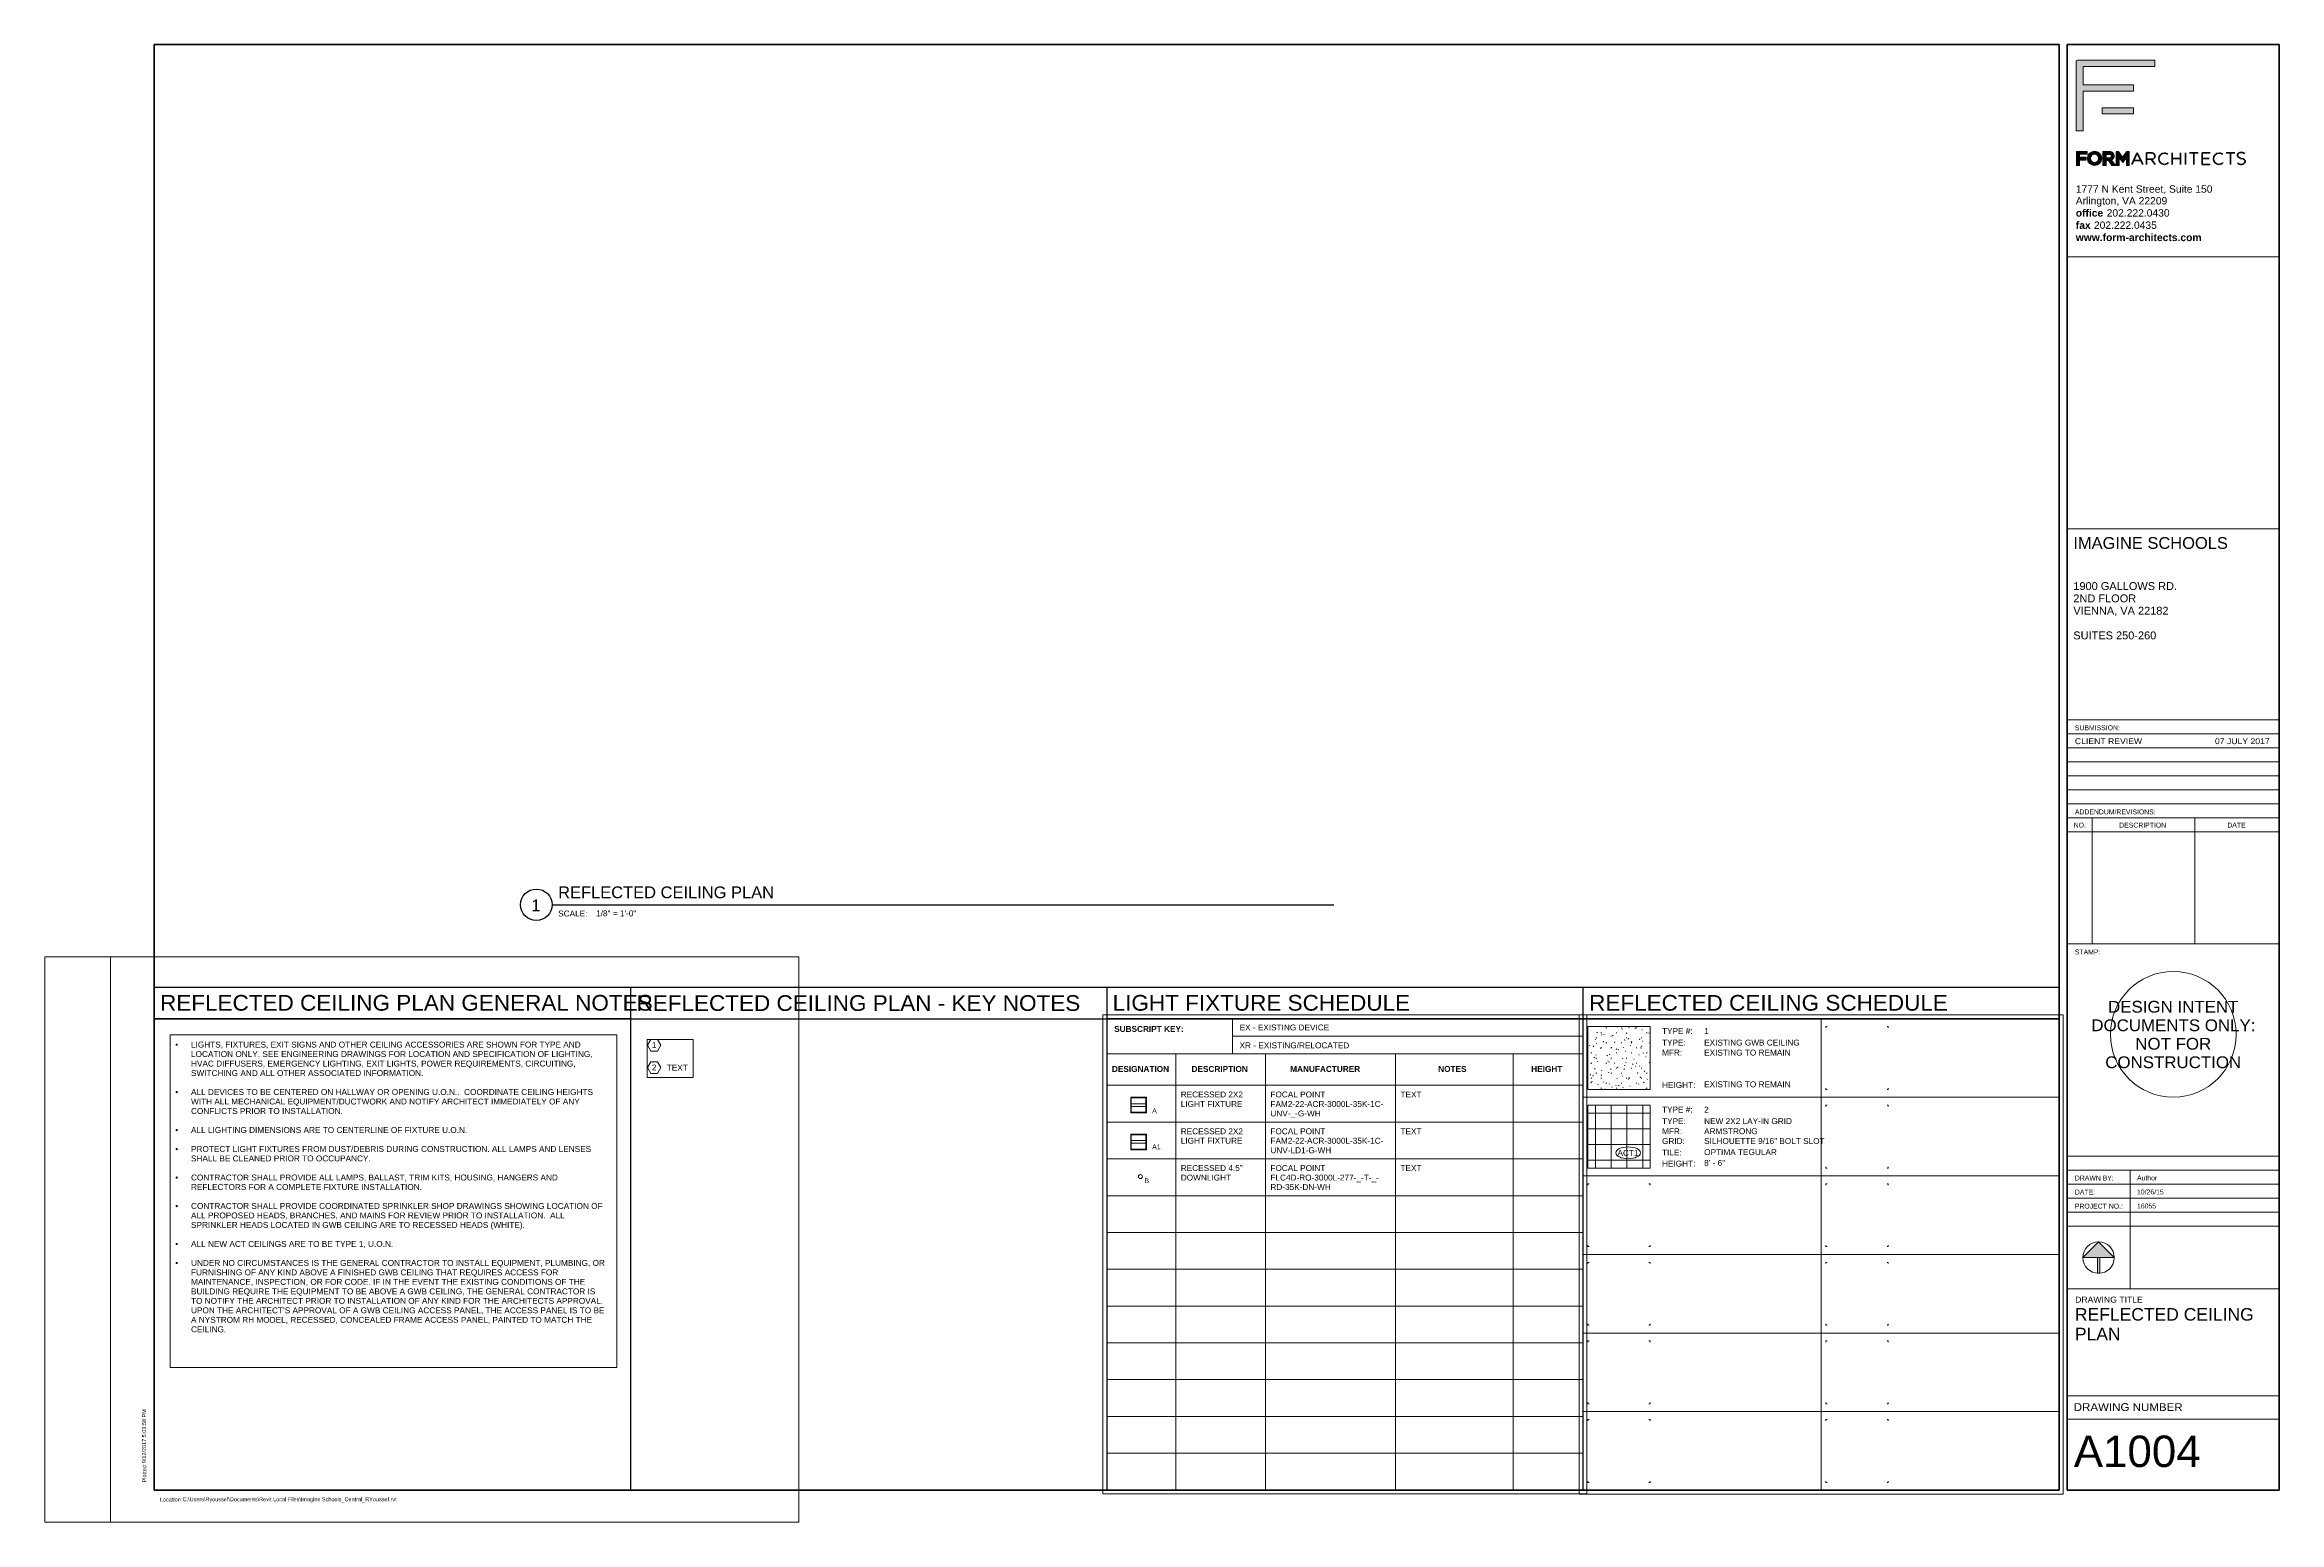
# Paper-space layout 'Layout1' of a CAD drawing. Header units: inches. Extents: x 0 to 35.6, y 0 to 23.5.
# The model-space entities are those that its viewports show. They can reach past a viewport. Long polylines and large blocks are cut down to what shows.
import ezdxf

# ---------------------------------------------------------------- set-up
doc = ezdxf.new("R2010")
doc.units = ezdxf.units.IN
doc.header["$MEASUREMENT"] = 0
for name, color, linetype, lineweight in [('A-ANNO-NOTE', 131, 'Continuous', 20), ('A-CLNG-PATT', 13, 'Continuous', 13), ('A-DETL-GENF', 92, 'Continuous', 9), ('A-DETL-MEDM', 33, 'Continuous', 20), ('A-DETL-THIN', 151, 'Continuous', 9), ('E-LITE-EQPM', 33, 'Continuous', 9), ('G-ANNO-TEXT', 231, 'Continuous', 9), ('G-ANNO-TTLB', 6, 'Continuous', 9), ('G-ANNO-TTLB-MEDM', 33, 'Continuous', 20), ('G-ANNO-TTLB-THIN', 151, 'Continuous', 9), ('G-ANNO-TTLB-WIDE', 214, 'Continuous', 50)]:
    doc.layers.add(name, color=color, linetype=linetype, lineweight=lineweight)
doc.layers.add('G-ANNO-NPLT', color=191, linetype='Continuous', plot=False)
doc.styles.add('Arial', font='arial.ttf', dxfattribs={"height": 7.5})
doc.styles.add('Arial_1', font='arial.ttf', dxfattribs={"height": 0.09375})
doc.styles.add('Arial_10', font='arial.ttf', dxfattribs={"height": 0.199219})
doc.styles.add('Arial_11', font='arial.ttf', dxfattribs={"height": 0.1875})
doc.styles.add('Arial_12', font='arial.ttf', dxfattribs={"height": 0.125})
doc.styles.add('Arial_13', font='arial.ttf', dxfattribs={"width": 1.025, "height": 0.25})
doc.styles.add('Arial_2', font='arial.ttf', dxfattribs={"height": 9})
doc.styles.add('Arial_3', font='arial.ttf', dxfattribs={"height": 0.078125})
doc.styles.add('Arial_4', font='arial.ttf', dxfattribs={"width": 1.05, "height": 0.09375})
doc.styles.add('Arial_5', font='arial.ttf', dxfattribs={"width": 1.025, "height": 0.1875})
doc.styles.add('Arial_6', font='arial.ttf', dxfattribs={"width": 1.05, "height": 0.125})
doc.styles.add('Arial_7', font='arial.ttf', dxfattribs={"height": 0.0625})
doc.styles.add('Arial_8', font='arial.ttf', dxfattribs={"height": 0.117188})
doc.styles.add('Arial_9', font='arial.ttf', dxfattribs={"height": 0.5})
doc.styles.add('Arial_B_1', font='arialbd.ttf', dxfattribs={"height": 9})
doc.styles.add('Arial_B_2', font='arialbd.ttf', dxfattribs={"height": 0.117188})

# ---------------------------------------------------------------- blocks, each defined once
blk = doc.blocks.new('FORM D 24 x 36 - Typical Sheet-1508529-REFLECTED CEILING PLAN')
at = {"layer": 'A-ANNO-NOTE', "lineweight": 9}
h = blk.add_hatch(color=256, dxfattribs=at)
h.paths.add_polyline_path([(33.235, 22.412), (32.735, 22.412), (32.735, 22.511), (33.235, 22.511)], flags=0)
edge = h.paths.add_edge_path(flags=0)
edge.add_line((33.57, 23.268), (33.57, 23.167))
edge.add_line((33.57, 23.167), (32.43, 23.167))
edge.add_line((32.43, 23.167), (32.43, 22.874))
edge.add_line((32.43, 22.874), (33.235, 22.874))
edge.add_line((33.235, 22.874), (33.235, 22.775))
edge.add_line((33.235, 22.775), (32.43, 22.775))
edge.add_line((32.43, 22.775), (32.43, 22.14))
edge.add_line((32.43, 22.14), (32.32, 22.14))
edge.add_line((32.32, 22.14), (32.32, 23.244))
edge.add_arc((32.344, 23.244), 0.0239, 90, 180, ccw=False)
edge.add_line((32.344, 23.268), (33.57, 23.268))
for points in [[(32.375, 21.678), (32.375, 21.592), (32.327, 21.592), (32.327, 21.814), (32.494, 21.814), (32.494, 21.771), (32.375, 21.771), (32.375, 21.721), (32.481, 21.721), (32.481, 21.678)], [(33.06, 21.721), (33.127, 21.813), (33.166, 21.813), (33.166, 21.592), (33.121, 21.592), (33.121, 21.714), (33.061, 21.641), (33.002, 21.714), (33.002, 21.592), (32.957, 21.592), (32.957, 21.813), (32.995, 21.813)]]:
    blk.add_hatch(color=256, dxfattribs=at).paths.add_polyline_path(points, flags=0)
h = blk.add_hatch(color=256, dxfattribs=at)
edge = h.paths.add_edge_path(flags=0)
edge.add_arc((32.613, 21.704), 0.0705, 180, 360)
edge.add_arc((32.613, 21.704), 0.0705, 0, 180)
edge = h.paths.add_edge_path(flags=0)
edge.add_arc((32.613, 21.704), 0.114, 0, 180)
edge.add_arc((32.613, 21.704), 0.114, 180, 360)
h = blk.add_hatch(color=256, dxfattribs=at)
edge = h.paths.add_edge_path(flags=0)
edge.add_arc((32.854, 21.74), 0.0259, 270, 450)
edge.add_line((32.854, 21.766), (32.795, 21.766))
edge.add_line((32.795, 21.766), (32.795, 21.714))
edge.add_line((32.795, 21.714), (32.854, 21.714))
edge = h.paths.add_edge_path(flags=0)
edge.add_arc((32.852, 21.742), 0.0742, -63.8252, 74.0243, ccw=False)
edge.add_line((32.884, 21.675), (32.951, 21.592))
edge.add_line((32.951, 21.592), (32.889, 21.592))
edge.add_line((32.889, 21.592), (32.835, 21.67))
edge.add_line((32.835, 21.67), (32.795, 21.67))
edge.add_line((32.795, 21.67), (32.795, 21.592))
edge.add_line((32.795, 21.592), (32.746, 21.592))
edge.add_line((32.746, 21.592), (32.746, 21.813))
edge.add_line((32.746, 21.813), (32.872, 21.813))
at = {"layer": 'G-ANNO-TTLB'}
h = blk.add_hatch(color=256, dxfattribs=at)
edge = h.paths.add_edge_path(flags=0)
edge.add_line((32.677, 4.463), (32.927, 4.213))
edge.add_line((32.927, 4.213), (32.697, 4.213))
edge.add_line((32.697, 4.213), (32.697, 3.964))
edge.add_arc((32.677, 4.213), 0.25, 265.5358, 274.4642, ccw=False)
edge.add_line((32.658, 3.964), (32.658, 4.213))
edge.add_line((32.658, 4.213), (32.427, 4.213))
edge.add_line((32.427, 4.213), (32.677, 4.463))
at = {"layer": 'A-ANNO-NOTE'}
for p, q in [((32.427, 4.213), (32.677, 4.463)), ((32.677, 4.463), (32.427, 4.213)), ((32.927, 4.213), (32.677, 4.463)), ((32.927, 4.213), (32.677, 4.463)), ((32.927, 4.213), (32.427, 4.213)), ((32.427, 4.213), (32.658, 4.213)), ((32.658, 4.213), (32.658, 3.964)), ((32.658, 4.213), (32.658, 3.964)), ((32.697, 4.213), (32.697, 3.964)), ((32.697, 3.964), (32.697, 4.213)), ((32.697, 4.213), (32.927, 4.213))]:
    blk.add_line(p, q, dxfattribs=at)
blk.add_circle((32.677, 4.213), 0.25, dxfattribs=at)
blk.add_arc((32.677, 4.213), 0.25, 265.5358, 274.4642, dxfattribs=at)
blk.add_arc((32.677, 4.213), 0.25, 265.5358, 274.4642, dxfattribs=at)
at = {"layer": 'G-ANNO-TTLB'}
for p, q in [((32.32, 23.244), (32.32, 22.14)), ((33.57, 23.268), (32.344, 23.268)), ((32.43, 22.874), (32.43, 23.167)), ((32.43, 23.167), (33.57, 23.167)), ((33.57, 23.167), (33.57, 23.268)), ((33.235, 22.874), (32.43, 22.874)), ((32.43, 22.14), (32.43, 22.775)), ((32.43, 22.775), (33.235, 22.775)), ((33.235, 22.775), (33.235, 22.874)), ((33.235, 22.511), (32.735, 22.511)), ((32.735, 22.511), (32.735, 22.412)), ((32.735, 22.412), (33.235, 22.412)), ((33.235, 22.412), (33.235, 22.511)), ((32.32, 22.14), (32.43, 22.14)), ((32.494, 21.814), (32.327, 21.814)), ((32.327, 21.814), (32.327, 21.592)), ((32.375, 21.721), (32.375, 21.771)), ((32.375, 21.771), (32.494, 21.771)), ((32.481, 21.721), (32.375, 21.721)), ((32.481, 21.678), (32.481, 21.721)), ((32.494, 21.771), (32.494, 21.814)), ((32.872, 21.813), (32.746, 21.813)), ((32.746, 21.813), (32.746, 21.592)), ((32.795, 21.714), (32.795, 21.766)), ((32.795, 21.766), (32.854, 21.766)), ((32.854, 21.714), (32.795, 21.714)), ((32.995, 21.813), (32.957, 21.813)), ((32.957, 21.813), (32.957, 21.592)), ((33.06, 21.721), (32.995, 21.813)), ((33.002, 21.592), (33.002, 21.714)), ((33.002, 21.714), (33.061, 21.641)), ((33.127, 21.813), (33.06, 21.721)), ((33.061, 21.641), (33.121, 21.714)), ((33.121, 21.714), (33.121, 21.592)), ((33.166, 21.813), (33.127, 21.813)), ((33.166, 21.592), (33.166, 21.813)), ((32.327, 21.592), (32.375, 21.592)), ((32.375, 21.678), (32.481, 21.678)), ((32.375, 21.592), (32.375, 21.678)), ((32.746, 21.592), (32.795, 21.592)), ((32.795, 21.592), (32.795, 21.67)), ((32.795, 21.67), (32.835, 21.67)), ((32.835, 21.67), (32.889, 21.592)), ((32.951, 21.592), (32.884, 21.675)), ((32.889, 21.592), (32.951, 21.592)), ((32.957, 21.592), (33.002, 21.592)), ((33.121, 21.592), (33.166, 21.592))]:
    blk.add_line(p, q, dxfattribs=at)
at = {"layer": 'G-ANNO-TTLB', "lineweight": 70}
for p, q in [((33.289, 21.79), (33.204, 21.608)), ((33.289, 21.79), (33.38, 21.609)), ((33.44, 21.79), (33.524, 21.79)), ((33.44, 21.609), (33.44, 21.79)), ((33.44, 21.69), (33.516, 21.69)), ((33.516, 21.69), (33.575, 21.609)), ((33.849, 21.79), (33.849, 21.609)), ((33.849, 21.705), (33.982, 21.705)), ((33.982, 21.79), (33.982, 21.609)), ((34.061, 21.79), (34.061, 21.609)), ((34.263, 21.79), (34.124, 21.79)), ((34.193, 21.79), (34.193, 21.609)), ((34.326, 21.79), (34.45, 21.79)), ((34.326, 21.79), (34.326, 21.609)), ((34.326, 21.705), (34.438, 21.705)), ((34.845, 21.79), (34.706, 21.79)), ((34.775, 21.79), (34.775, 21.609)), ((33.35, 21.668), (33.232, 21.668)), ((34.326, 21.609), (34.45, 21.609))]:
    blk.add_line(p, q, dxfattribs=at)
at = {"layer": 'G-ANNO-TTLB', "lineweight": 30}
for p, q in [((1.74, 8.514), (32.052, 8.514)), ((9.318, 8.514), (9.318, 0.514)), ((16.896, 8.514), (16.896, 0.514)), ((24.474, 8.514), (24.474, 0.514)), ((1.74, 8.014), (32.052, 8.014)), ((24.474, 0.514), (32.052, 0.514))]:
    blk.add_line(p, q, dxfattribs=at)
at = {"layer": 'G-ANNO-TTLB'}
for centre, radius, start, end in [((32.344, 23.244), 0.0239, 90, 180), ((32.613, 21.704), 0.114, 0, 180), ((32.613, 21.704), 0.114, 180, 0), ((32.613, 21.704), 0.0705, 0, 180), ((32.613, 21.704), 0.0705, 180, 0), ((32.854, 21.74), 0.0259, 270, 90), ((32.852, 21.742), 0.0742, 296.1748, 74.0243)]:
    blk.add_arc(centre, radius, start, end, dxfattribs=at)
at = {"layer": 'G-ANNO-TTLB', "lineweight": 70}
for centre, radius, start, end in [((33.524, 21.74), 0.0501, 261.4304, 90), ((33.724, 21.699), 0.0905, 90, 270), ((33.724, 21.699), 0.0905, 51.4628, 90), ((34.596, 21.699), 0.0905, 90, 270), ((34.596, 21.699), 0.0905, 51.4628, 90), ((34.948, 21.703), 0.0959, 55.5053, 88.7721), ((33.724, 21.691), 0.0819, 270, 318), ((34.596, 21.691), 0.0819, 270, 318), ((34.952, 21.703), 0.0959, 226.4492, 268.7721)]:
    blk.add_arc(centre, radius, start, end, dxfattribs=at)
for points in [[(34.95, 21.799), (34.897, 21.805), (34.844, 21.738), (34.942, 21.705)], [(34.95, 21.607), (35.007, 21.61), (35.05, 21.69), (34.942, 21.705)]]:
    blk.add_open_spline(points, degree=3, dxfattribs=at)
at = {"layer": 'G-ANNO-TTLB-MEDM'}
for p, q in [((32.177, 20.139), (35.552, 20.139)), ((32.177, 15.81), (35.552, 15.81)), ((32.177, 12.769), (35.552, 12.769)), ((32.177, 12.547), (35.552, 12.547)), ((32.177, 12.324), (35.552, 12.324)), ((32.177, 12.101), (35.552, 12.101)), ((32.177, 11.878), (35.552, 11.878)), ((32.177, 11.655), (35.552, 11.655)), ((32.177, 11.432), (35.552, 11.432)), ((32.177, 11.209), (35.552, 11.209)), ((32.177, 10.986), (35.552, 10.986)), ((35.552, 9.203), (32.177, 9.203)), ((35.552, 2.014), (32.177, 2.014)), ((35.552, 1.639), (32.177, 1.639))]:
    blk.add_line(p, q, dxfattribs=at)
at = {"layer": 'G-ANNO-TTLB-THIN'}
for p, q in [((32.576, 9.203), (32.576, 11.209)), ((34.206, 9.203), (34.206, 11.209)), ((32.177, 5.828), (35.552, 5.828)), ((32.177, 5.605), (35.552, 5.605)), ((32.177, 5.382), (35.552, 5.382)), ((33.177, 5.605), (33.177, 3.713)), ((32.177, 5.159), (35.552, 5.159)), ((32.177, 4.936), (35.552, 4.936)), ((32.177, 4.713), (35.552, 4.713)), ((32.177, 3.713), (35.552, 3.713))]:
    blk.add_line(p, q, dxfattribs=at)
blk.add_circle((33.865, 7.765), 1, dxfattribs=at)
at = {"layer": 'G-ANNO-TTLB-WIDE'}
for p, q in [((32.052, 23.514), (1.74, 23.514)), ((1.74, 23.514), (1.74, 0.514)), ((32.052, 0.514), (32.052, 23.514)), ((32.177, 23.514), (32.177, 0.514)), ((32.177, 23.514), (35.552, 23.514)), ((35.552, 23.514), (35.552, 0.514)), ((1.74, 0.514), (32.052, 0.514)), ((32.177, 0.514), (35.552, 0.514))]:
    blk.add_line(p, q, dxfattribs=at)
blk.add_circle((32.613, 21.704), 0.0705, dxfattribs=at)
at = {"layer": 'G-ANNO-TTLB', "attachment_point": 1}
for s, insert, char_height, width, style in [('Arlington, VA 22209', (32.314, 21.088), 0.11719, 1.81169, 'Arial_8'), ('1777 N Kent Street, Suite 150', (32.314, 21.275), 0.11719, 2.70806, 'Arial_8'), ('fax ', (32.314, 20.7), 0.1172, 0.35034, 'Arial_B_2'), ('office', (32.314, 20.895), 0.1172, 0.53972, 'Arial_B_2'), ('202.222.0435', (32.603, 20.7), 0.11719, 1.24988, 'Arial_8'), (' 202.222.0430', (32.76, 20.895), 0.11719, 1.30669, 'Arial_8'), ('www.form-architects.com', (32.314, 20.505), 0.11719, 2.48712, 'Arial_B_2'), ('SUBMISSION:', (32.3, 12.682), 0.07812, 0.89006, 'Arial_3'), ('NO.', (32.282, 11.134), 0.0781, 0.23988, 'Arial_3'), ('ADDENDUM/REVISIONS:', (32.3, 11.344), 0.07812, 1.60022, 'Arial_3'), ('DESCRIPTION', (33.006, 11.134), 0.07812, 0.92794, 'Arial_3'), ('DATE', (34.725, 11.134), 0.0781, 0.36297, 'Arial_3'), ('STAMP:', (32.3, 9.115), 0.0781, 0.505, 'Arial_3'), ('DESIGN INTENT', (32.828, 8.298), 0.1875, 2.52342, 'Arial_5'), ('DOCUMENTS ONLY:', (32.562, 8.003), 0.1875, 3.17045, 'Arial_5'), ('NOT FOR', (33.261, 7.709), 0.1875, 1.47523, 'Arial_5'), ('CONSTRUCTION', (32.783, 7.415), 0.1875, 2.63665, 'Arial_5'), ('DRAWN BY:', (32.3, 5.517), 0.0781, 0.77328, 'Arial_3'), ('DATE:', (32.3, 5.294), 0.0781, 0.40084, 'Arial_3'), ('PROJECT NO.:', (32.3, 5.071), 0.07812, 0.95003, 'Arial_3'), ('DRAWING TITLE', (32.304, 3.59), 0.09375, 1.32231, 'Arial_4'), ('DRAWING NUMBER', (32.282, 1.896), 0.125, 2.10112, 'Arial_6'), ('Location:', (1.834, 0.394), 0.0625, 0.43241, 'Arial_7')]:
    blk.add_mtext(s, dxfattribs=dict(at, insert=insert, char_height=char_height, width=width, style=style))
at = {"layer": 'G-ANNO-TTLB', "insert": (1.554, 0.636), "char_height": 0.0625, "width": 0.36297, "attachment_point": 1, "rotation": 90, "style": 'Arial_7'}
blk.add_mtext('Plotted:', dxfattribs=at)
blk = doc.blocks.new('Viewport - Default-43798-REFLECTED CEILING PLAN')
at = {"layer": 'G-ANNO-TTLB', "lineweight": 30}
blk.add_circle((-0.25, 0), 0.25, dxfattribs=at)
at = {"layer": 'G-ANNO-TTLB', "insert": (0.097, -0.092), "char_height": 0.0937, "width": 0.57128, "attachment_point": 1, "style": 'Arial_1'}
blk.add_mtext('SCALE:', dxfattribs=at)
blk = doc.blocks.new('Family - ___-365451-_A1004 - Light Fixture Schedule')
at = {"layer": 'E-LITE-EQPM', "lineweight": 20}
for start, end in [(0, 180), (180, 0)]:
    blk.add_arc((-14.253, 18.531), 3, start, end, dxfattribs=at)
blk = doc.blocks.new('Family - ___-1055193-_A1004 - Light Fixture Schedule')
at = {"layer": 'E-LITE-EQPM', "lineweight": 20}
for p, q in [((-29.128, 139.712), (-5.128, 139.712)), ((-29.128, 115.712), (-29.128, 139.712)), ((-29.128, 115.712), (-29.128, 139.712)), ((-29.128, 139.712), (-5.128, 139.712)), ((-5.128, 139.712), (-5.128, 115.712)), ((-5.128, 139.712), (-5.128, 115.712)), ((-28.128, 116.712), (-28.128, 138.712)), ((-28.128, 138.712), (-6.128, 138.712)), ((-6.128, 138.712), (-6.128, 116.712)), ((-6.128, 129.629), (-28.128, 129.629)), ((-6.128, 125.796), (-28.128, 125.796)), ((-6.128, 116.712), (-28.128, 116.712)), ((-5.128, 115.712), (-29.128, 115.712)), ((-5.128, 115.712), (-29.128, 115.712))]:
    blk.add_line(p, q, dxfattribs=at)
blk = doc.blocks.new('Family - ___-1647145-_A1004 - Light Fixture Schedule')
at = {"layer": 'E-LITE-EQPM', "lineweight": 20}
for p, q in [((-29.128, 83.506), (-5.128, 83.506)), ((-29.128, 59.506), (-29.128, 83.506)), ((-29.128, 59.506), (-29.128, 83.506)), ((-29.128, 83.506), (-5.128, 83.506)), ((-5.128, 83.506), (-5.128, 59.506)), ((-5.128, 83.506), (-5.128, 59.506)), ((-28.128, 60.506), (-28.128, 82.506)), ((-28.128, 82.506), (-6.128, 82.506)), ((-6.128, 82.506), (-6.128, 60.506)), ((-6.128, 73.423), (-28.128, 73.423)), ((-6.128, 69.589), (-28.128, 69.589)), ((-6.128, 60.506), (-28.128, 60.506)), ((-5.128, 59.506), (-29.128, 59.506)), ((-5.128, 59.506), (-29.128, 59.506))]:
    blk.add_line(p, q, dxfattribs=at)
blk = doc.blocks.new('FORM Keynote Tag - Default w_arrow-62346-_A1004 - Reflected Ceiling Plan Keynotes')
at = {"layer": 'A-ANNO-NOTE'}
for p, q in [((41.31, 110.446), (41.256, 110.352)), ((41.256, 110.352), (41.31, 110.258)), ((41.31, 110.446), (41.415, 110.446)), ((41.31, 110.258), (41.415, 110.258)), ((41.47, 110.352), (41.415, 110.446)), ((41.415, 110.258), (41.47, 110.352))]:
    blk.add_line(p, q, dxfattribs=at)
blk = doc.blocks.new('FORM Finish Tag - Default w_arrow-62639-_A1004 - Reflected Ceiling Schedule')
at = {"layer": 'A-ANNO-NOTE'}
blk.add_ellipse((3.258, 54.866), major_axis=(-18.816, 0), ratio=0.478314, dxfattribs=at)

msp = doc.modelspace()

# ---------------------------------------------------------------- hatches: boundary and pattern name
at = {"layer": 'A-CLNG-PATT'}
h = msp.add_hatch(dxfattribs=at)
h.set_pattern_fill('FP_2', color=256, style=0, pattern_type=2)
h.set_pattern_definition([(0, (695.38, -104.43), (0, -24), []), (270, (695.38, -104.43), (-24, -1e-15), [])])
h.paths.add_polyline_path([(1250.791, -434.417), (1340.791, -434.417), (1340.791, -417.417), (1357.817, -417.417), (1357.817, -327.417), (1347.791, -327.417), (1347.791, -297.417), (1357.817, -297.417), (1357.817, -207.417), (1321.817, -207.417), (1321.817, -181.442), (1224.567, -181.442), (1224.567, -244.442), (1224.817, -244.442), (1224.817, -424.442), (1250.791, -424.462)], flags=0)
h.paths.add_polyline_path([(1220.817, -434.417), (1220.817, -247.192), (1104.817, -247.192), (1104.817, -398.442), (1130.791, -398.442), (1130.817, -434.417), (1184.911, -434.417)], flags=0)
h.paths.add_polyline_path([(1010.817, -434.417), (1100.817, -434.417), (1100.817, -247.192), (984.817, -247.192), (984.817, -424.442), (1010.791, -424.462), (1010.791, -434.417)], flags=0)
h.paths.add_polyline_path([(943.648, -434.417), (980.817, -434.417), (980.817, -247.192), (864.817, -247.192), (864.817, -398.442), (890.791, -398.442), (890.817, -434.417), (935.379, -434.417)], flags=0)
h.paths.add_polyline_path([(770.817, -434.417), (860.817, -434.417), (860.817, -247.192), (744.817, -247.192), (744.817, -424.442), (770.791, -424.462), (770.791, -434.417)], flags=0)
h.paths.add_polyline_path([(740.817, -434.417), (740.817, -247.192), (624.817, -247.192), (624.817, -398.442), (650.791, -398.442), (650.817, -434.417), (702.385, -434.417)], flags=0)
h.paths.add_polyline_path([(530.791, -434.417), (620.817, -434.417), (620.817, -247.192), (504.817, -247.192), (504.817, -424.442), (530.791, -424.462)], flags=0)
h.paths.add_polyline_path([(455.379, -434.417), (500.817, -434.417), (500.817, -247.192), (384.817, -247.192), (384.817, -398.442), (410.791, -398.442), (410.817, -434.417)], flags=0)
h.paths.add_polyline_path([(290.791, -434.417), (380.817, -434.417), (380.817, -247.192), (264.817, -247.192), (264.817, -424.442), (290.791, -424.462)], flags=0)
h.paths.add_polyline_path([(170.791, -434.417), (260.817, -434.417), (260.817, -247.192), (42.317, -247.192), (42.317, -417.442), (50.791, -417.442), (50.817, -434.417), (140.791, -434.417), (140.817, -398.442), (170.791, -398.442)], flags=0)
h.paths.add_polyline_path([(1319.379, -392.43), (1319.379, -368.43), (1343.379, -368.43), (1343.379, -392.43), (1340.791, -392.43)], flags=0)
h.paths.add_polyline_path([(1031.379, -392.43), (1031.379, -368.43), (1055.379, -368.43), (1055.379, -392.43)], flags=0)
h.paths.add_polyline_path([(1250.791, -392.43), (1247.379, -392.43), (1247.379, -368.43), (1271.379, -368.43), (1271.379, -392.43)], flags=0)
h.paths.add_polyline_path([(1151.379, -392.43), (1151.379, -368.43), (1175.379, -368.43), (1175.379, -392.43)], flags=0)
h.paths.add_polyline_path([(815.379, -392.43), (791.379, -392.43), (791.379, -368.43), (815.379, -368.43)], flags=0)
h.paths.add_polyline_path([(911.379, -392.43), (911.379, -368.43), (935.379, -368.43), (935.379, -392.43)], flags=0)
h.paths.add_polyline_path([(575.379, -392.43), (551.379, -392.43), (551.379, -368.43), (575.379, -368.43)], flags=0)
h.paths.add_polyline_path([(431.379, -392.43), (431.379, -368.43), (455.379, -368.43), (455.379, -392.43)], flags=0)
h.paths.add_polyline_path([(671.379, -392.43), (671.379, -368.43), (695.379, -368.43), (695.379, -392.43)], flags=0)
h.paths.add_polyline_path([(335.379, -392.43), (311.379, -392.43), (311.379, -368.43), (335.379, -368.43)], flags=0)
h.paths.add_polyline_path([(95.379, -392.43), (71.379, -392.43), (71.379, -368.43), (95.379, -368.43)], flags=0)
h.paths.add_polyline_path([(143.379, -392.43), (143.379, -368.43), (167.379, -368.43), (167.379, -392.43)], flags=0)
h.paths.add_polyline_path([(215.379, -392.43), (215.379, -368.43), (239.379, -368.43), (239.379, -392.43), (219.859, -392.43)], flags=0)
h.paths.add_polyline_path([(1247.379, -320.43), (1247.379, -296.43), (1271.379, -296.43), (1271.379, -320.43)], flags=0)
h.paths.add_polyline_path([(1175.379, -320.43), (1151.379, -320.43), (1151.379, -296.43), (1175.379, -296.43)], flags=0)
h.paths.add_polyline_path([(1321.817, -320.43), (1319.379, -320.43), (1319.379, -296.43), (1343.379, -296.43), (1343.379, -320.43)], flags=0)
h.paths.add_polyline_path([(1055.379, -320.43), (1031.379, -320.43), (1031.379, -296.43), (1055.379, -296.43)], flags=0)
h.paths.add_polyline_path([(935.379, -320.43), (911.379, -320.43), (911.379, -296.43), (935.379, -296.43)], flags=0)
h.paths.add_polyline_path([(791.379, -320.43), (791.379, -296.43), (815.379, -296.43), (815.379, -320.43)], flags=0)
h.paths.add_polyline_path([(695.379, -320.43), (671.379, -320.43), (671.379, -296.43), (695.379, -296.43)], flags=0)
h.paths.add_polyline_path([(455.379, -320.43), (431.379, -320.43), (431.379, -296.43), (455.379, -296.43)], flags=0)
h.paths.add_polyline_path([(551.379, -320.43), (551.379, -296.43), (575.379, -296.43), (575.379, -320.43)], flags=0)
h.paths.add_polyline_path([(71.379, -320.43), (71.379, -296.43), (95.379, -296.43), (95.379, -320.43), (87.379, -320.43)], flags=0)
h.paths.add_polyline_path([(151.379, -320.43), (143.379, -320.43), (143.379, -296.43), (167.379, -296.43), (167.379, -320.43)], flags=0)
h.paths.add_polyline_path([(215.379, -320.43), (215.379, -296.43), (239.379, -296.43), (239.379, -320.43), (219.859, -320.43)], flags=0)
h.paths.add_polyline_path([(335.379, -320.43), (311.379, -320.43), (311.379, -296.43), (335.379, -296.43)], flags=0)
h.paths.add_polyline_path([(1247.379, -248.43), (1247.379, -224.43), (1271.379, -224.43), (1271.379, -248.43)], flags=0)
h.paths.add_polyline_path([(1343.379, -248.43), (1319.379, -248.43), (1319.379, -224.43), (1343.379, -224.43)], flags=0)
h.paths.add_polyline_path([(1146.817, -243.692), (1221.067, -243.692), (1221.067, -61.442), (1221.41, -61.442), (1221.41, 112.183), (872.817, 112.183), (872.817, 50.808), (952.317, 50.808), (952.317, 50.308), (988.317, 50.308), (988.317, 50.808), (1161.16, 50.808), (1161.16, -64.817), (1161.692, -64.817), (1161.692, -68.817), (1161.16, -68.817), (1161.16, -184.442), (992.317, -184.442), (992.317, -184.192), (899.817, -184.192), (899.817, -184.442), (483.811, -184.442), (483.811, -174.192), (407.817, -174.192), (407.817, -184.442), (143.817, -184.442), (143.817, -93.442), (215.817, -93.442), (215.817, 46.808), (-14.558, 46.808), (-14.558, -65.942), (20.817, -65.942), (20.817, -57.417), (50.791, -57.442), (50.791, -87.442), (42.317, -87.442), (42.317, -243.692), (1116.221, -243.692)], flags=0)
h.paths.add_polyline_path([(99.228, -224.43), (95.379, -224.43), (95.379, -200.43), (119.379, -200.43), (119.379, -224.43), (103.067, -224.43)], flags=0)
h.paths.add_polyline_path([(219.859, -224.43), (215.379, -224.43), (215.379, -200.43), (239.379, -200.43), (239.379, -224.43)], flags=0)
h.paths.add_polyline_path([(311.379, -224.43), (311.379, -200.43), (335.379, -200.43), (335.379, -224.43)], flags=0)
h.paths.add_polyline_path([(426.817, -224.43), (407.379, -224.43), (407.379, -200.43), (431.379, -200.43), (431.379, -224.43)], flags=0)
h.paths.add_polyline_path([(503.379, -224.43), (503.379, -200.43), (527.379, -200.43), (527.379, -224.43), (504.817, -224.43)], flags=0)
h.paths.add_polyline_path([(620.817, -224.43), (599.379, -224.43), (599.379, -200.43), (623.379, -200.43), (623.379, -224.43)], flags=0)
h.paths.add_polyline_path([(702.385, -224.43), (695.379, -224.43), (695.379, -200.43), (719.379, -200.43), (719.379, -224.43)], flags=0)
h.paths.add_polyline_path([(791.379, -224.43), (791.379, -200.43), (815.379, -200.43), (815.379, -224.43)], flags=0)
h.paths.add_polyline_path([(911.379, -224.43), (887.379, -224.43), (887.379, -200.43), (911.379, -200.43)], flags=0)
h.paths.add_polyline_path([(984.817, -224.43), (983.379, -224.43), (983.379, -200.43), (1007.379, -200.43), (1007.379, -224.43)], flags=0)
h.paths.add_polyline_path([(1094.817, -224.43), (1079.379, -224.43), (1079.379, -200.43), (1103.379, -200.43), (1103.379, -224.43), (1100.817, -224.43)], flags=0)
h.paths.add_polyline_path([(1175.379, -224.43), (1175.379, -200.43), (1199.379, -200.43), (1199.379, -224.43), (1184.911, -224.43)], flags=0)
h.paths.add_polyline_path([(992.317, -180.692), (992.317, -68.817), (833.442, -68.817), (833.442, -180.442), (863.817, -180.442), (863.817, -160.417), (899.817, -160.442), (899.817, -180.692), (987.317, -180.692)], flags=0)
h.paths.add_polyline_path([(996.704, -180.442), (1083.791, -180.442), (1083.791, -160.417), (1107.791, -160.442), (1107.817, -180.442), (1157.66, -180.442), (1157.66, -68.817), (996.317, -68.817), (996.317, -180.442)], flags=0)
h.paths.add_polyline_path([(829.442, -180.442), (829.442, 46.808), (786.317, 46.808), (786.317, 45.808), (609.942, 45.808), (609.942, -180.442), (623.791, -180.442), (623.791, -160.417), (647.791, -160.442), (647.817, -180.442), (823.017, -180.442)], flags=0)
h.paths.add_polyline_path([(567.811, -180.442), (605.942, -180.442), (605.942, 5.808), (487.811, 5.808), (487.811, -30.192), (496.811, -30.192), (496.811, -180.442), (561.811, -180.442)], flags=0)
h.paths.add_polyline_path([(492.811, -180.442), (492.811, -34.192), (487.811, -34.192), (487.811, -180.442)], flags=0)
h.paths.add_polyline_path([(377.701, -180.442), (380.317, -180.442), (380.317, -156.442), (303.567, -156.442), (303.567, -180.442), (377.567, -180.442)], flags=0)
h.paths.add_polyline_path([(215.817, -180.442), (215.817, -97.442), (147.817, -97.442), (147.817, -160.442), (167.817, -160.442), (167.817, -180.442), (205.386, -180.442)], flags=0)
h.paths.add_polyline_path([(239.379, -180.442), (299.567, -180.442), (299.567, -152.442), (407.817, -152.442), (407.817, -170.692), (483.811, -170.692), (483.811, 45.808), (406.317, 45.808), (406.317, 46.808), (219.817, 46.808), (219.859, -180.442), (225.373, -180.442)], flags=0)
h.paths.add_polyline_path([(1357.817, -177.442), (1357.817, -87.417), (1347.91, -87.417), (1347.91, -61.442), (1224.567, -61.442), (1224.567, -177.442), (1347.91, -177.442)], flags=0)
h.paths.add_polyline_path([(399.817, -160.442), (403.817, -160.442), (403.817, -156.442), (384.317, -156.442), (384.317, -160.442)], flags=0)
h.paths.add_polyline_path([(647.629, -152.43), (647.379, -152.43), (647.379, -128.43), (671.379, -128.43), (671.379, -152.43), (647.791, -152.43)], flags=0)
h.paths.add_polyline_path([(791.379, -152.43), (791.379, -128.43), (815.379, -128.43), (815.379, -152.43), (802.567, -152.43)], flags=0)
h.paths.add_polyline_path([(743.379, -152.43), (719.379, -152.43), (719.379, -128.43), (743.379, -128.43)], flags=0)
h.paths.add_polyline_path([(340.491, -152.43), (335.379, -152.43), (335.379, -128.43), (359.379, -128.43), (359.379, -152.43)], flags=0)
h.paths.add_polyline_path([(551.379, -152.43), (527.379, -152.43), (527.379, -128.43), (551.379, -128.43)], flags=0)
h.paths.add_polyline_path([(263.379, -152.43), (239.379, -152.43), (239.379, -128.43), (263.379, -128.43)], flags=0)
h.paths.add_polyline_path([(431.379, -152.43), (431.379, -128.43), (455.379, -128.43), (455.379, -152.43)], flags=0)
h.paths.add_polyline_path([(167.379, -152.43), (167.379, -128.43), (191.379, -128.43), (191.379, -152.43), (167.817, -152.43)], flags=0)
h.paths.add_polyline_path([(99.228, -152.43), (95.379, -152.43), (95.379, -128.43), (119.379, -128.43), (119.379, -152.43)], flags=0)
h.paths.add_polyline_path([(1109.379, -128.43), (1109.379, -104.43), (1133.379, -104.43), (1133.379, -128.43)], flags=0)
h.paths.add_polyline_path([(1175.379, -128.43), (1175.379, -104.43), (1199.379, -104.43), (1199.379, -128.43), (1184.911, -128.43)], flags=0)
h.paths.add_polyline_path([(1343.379, -128.43), (1319.379, -128.43), (1319.379, -104.43), (1343.379, -104.43)], flags=0)
h.paths.add_polyline_path([(1271.379, -128.43), (1247.379, -128.43), (1247.379, -104.43), (1271.379, -104.43), (1271.379, -122.507)], flags=0)
h.paths.add_polyline_path([(863.379, -128.43), (863.379, -104.43), (887.379, -104.43), (887.379, -128.43), (863.817, -128.43)], flags=0)
h.paths.add_polyline_path([(935.379, -128.43), (935.379, -104.43), (959.379, -104.43), (959.379, -128.43), (943.648, -128.43)], flags=0)
h.paths.add_polyline_path([(1031.379, -128.43), (1031.379, -104.43), (1055.379, -104.43), (1055.379, -128.43)], flags=0)
h.paths.add_polyline_path([(647.629, -80.43), (647.629, -56.43), (671.629, -56.43), (671.629, -80.43), (671.379, -80.43)], flags=0)
h.paths.add_polyline_path([(815.379, -80.43), (791.379, -80.43), (791.379, -56.43), (815.379, -56.43)], flags=0)
h.paths.add_polyline_path([(743.379, -80.43), (719.379, -80.43), (719.379, -56.43), (743.379, -56.43)], flags=0)
h.paths.add_polyline_path([(191.379, -80.43), (167.379, -80.43), (167.379, -56.43), (191.379, -56.43)], flags=0)
h.paths.add_polyline_path([(263.379, -80.43), (239.379, -80.43), (239.379, -56.43), (263.379, -56.43)], flags=0)
h.paths.add_polyline_path([(335.379, -80.43), (335.379, -56.43), (359.379, -56.43), (359.379, -80.43), (340.491, -80.43)], flags=0)
h.paths.add_polyline_path([(431.379, -80.43), (431.379, -56.43), (455.379, -56.43), (455.379, -80.43)], flags=0)
h.paths.add_polyline_path([(95.379, -80.43), (95.379, -56.43), (119.379, -56.43), (119.379, -80.43), (99.228, -80.43)], flags=0)
h.paths.add_polyline_path([(1119.282, -64.817), (1157.66, -64.817), (1157.66, 46.808), (996.317, 46.808), (996.317, -64.817), (1109.379, -64.817)], flags=0)
h.paths.add_polyline_path([(991.767, -64.817), (992.317, -64.817), (992.317, 46.808), (833.442, 46.808), (833.442, -64.817), (959.379, -64.817)], flags=0)
h.paths.add_polyline_path([(1347.91, -57.442), (1357.817, -57.442), (1357.817, 32.583), (1321.817, 32.583), (1321.817, 53.558), (1224.91, 53.558), (1224.91, -57.442), (1347.817, -57.442)], flags=0)
h.paths.add_polyline_path([(551.379, -56.43), (527.379, -56.43), (527.379, -32.43), (551.379, -32.43), (551.379, -53.883)], flags=0)
h.paths.add_polyline_path([(1199.379, -32.43), (1175.379, -32.43), (1175.379, -8.43), (1199.379, -8.43)], flags=0)
h.paths.add_polyline_path([(863.379, -32.43), (863.379, -8.43), (887.379, -8.43), (887.379, -32.43), (867.317, -32.43)], flags=0)
h.paths.add_polyline_path([(935.379, -32.43), (935.379, -8.43), (959.379, -8.43), (959.379, -32.43), (943.648, -32.43)], flags=0)
h.paths.add_polyline_path([(1031.379, -32.43), (1031.379, -8.43), (1055.379, -8.43), (1055.379, -32.43)], flags=0)
h.paths.add_polyline_path([(1109.379, -32.43), (1103.379, -32.43), (1103.379, -8.43), (1127.379, -8.43), (1127.379, -32.43)], flags=0)
h.paths.add_polyline_path([(1271.379, -8.43), (1247.379, -8.43), (1247.379, 15.57), (1271.379, 15.57)], flags=0)
h.paths.add_polyline_path([(1319.379, -8.43), (1319.379, 15.57), (1343.379, 15.57), (1343.379, -8.43)], flags=0)
h.paths.add_polyline_path([(815.379, -8.43), (791.379, -8.43), (791.379, 15.57), (815.379, 15.57)], flags=0)
h.paths.add_polyline_path([(239.379, -8.43), (239.379, 15.57), (263.379, 15.57), (263.379, -8.43)], flags=0)
h.paths.add_polyline_path([(335.379, -8.43), (335.379, 15.57), (359.379, 15.57), (359.379, -8.43)], flags=0)
h.paths.add_polyline_path([(431.379, -8.43), (431.379, 15.57), (455.379, 15.57), (455.379, -8.43)], flags=0)
h.paths.add_polyline_path([(47.25, -8.43), (23.25, -8.43), (23.25, 15.57), (47.25, 15.57), (47.25, -4.258)], flags=0)
h.paths.add_polyline_path([(647.629, -8.43), (647.629, 15.57), (671.629, 15.57), (671.629, -8.43)], flags=0)
h.paths.add_polyline_path([(119.379, -8.43), (95.379, -8.43), (95.379, 15.57), (119.379, 15.57)], flags=0)
h.paths.add_polyline_path([(191.379, -8.43), (167.379, -8.43), (167.379, 15.57), (191.379, 15.57), (191.379, 6.589)], flags=0)
h.paths.add_polyline_path([(743.379, -8.43), (719.379, -8.43), (719.379, 15.57), (743.379, 15.57), (743.379, -7.192)], flags=0)
h.paths.add_polyline_path([(489.086, 9.808), (605.942, 9.808), (605.942, 45.808), (487.811, 45.808), (487.811, 9.808)], flags=0)
h.paths.add_polyline_path([(1271.379, 57.558), (1357.817, 57.558), (1357.817, 152.583), (1347.791, 152.583), (1347.791, 182.583), (1357.817, 182.583), (1357.817, 225.558), (1224.91, 225.558), (1224.91, 57.558), (1260.882, 57.558)], flags=0)
h.paths.add_polyline_path([(887.379, 63.57), (887.379, 87.57), (911.379, 87.57), (911.379, 63.57)], flags=0)
h.paths.add_polyline_path([(988.317, 63.57), (983.379, 63.57), (983.379, 87.57), (1007.379, 87.57), (1007.379, 63.57), (992.317, 63.57)], flags=0)
h.paths.add_polyline_path([(1079.379, 63.57), (1079.379, 87.57), (1103.379, 87.57), (1103.379, 63.57)], flags=0)
h.paths.add_polyline_path([(1184.911, 63.57), (1175.379, 63.57), (1175.379, 87.57), (1199.379, 87.57), (1199.379, 63.57)], flags=0)
h.paths.add_polyline_path([(1247.379, 111.57), (1247.379, 135.57), (1271.379, 135.57), (1271.379, 111.57)], flags=0)
h.paths.add_polyline_path([(1343.379, 111.57), (1319.379, 111.57), (1319.379, 135.57), (1343.379, 135.57)], flags=0)
h.paths.add_polyline_path([(1199.379, 116.183), (1220.91, 116.183), (1220.91, 225.558), (1087.817, 225.558), (1087.817, 136.183), (1107.817, 136.183), (1107.817, 116.183), (1189.842, 116.183)], flags=0)
h.paths.add_polyline_path([(1083.817, 116.183), (1083.817, 225.558), (833.442, 225.558), (833.442, 116.183), (863.817, 116.183), (863.817, 136.183), (887.817, 136.183), (887.817, 116.183), (1081.416, 116.183)], flags=0)
h.paths.add_polyline_path([(887.379, 159.57), (887.379, 183.57), (911.379, 183.57), (911.379, 159.57), (887.817, 159.57)], flags=0)
h.paths.add_polyline_path([(959.379, 159.57), (959.379, 183.57), (983.379, 183.57), (983.379, 159.57)], flags=0)
h.paths.add_polyline_path([(1031.379, 159.57), (1031.379, 183.57), (1055.379, 183.57), (1055.379, 159.57), (1040.817, 159.57)], flags=0)
h.paths.add_polyline_path([(1107.817, 159.57), (1103.379, 159.57), (1103.379, 183.57), (1127.379, 183.57), (1127.379, 159.57), (1116.361, 159.57)], flags=0)
h.paths.add_polyline_path([(1175.379, 159.57), (1175.379, 183.57), (1199.379, 183.57), (1199.379, 159.57), (1184.911, 159.57)], flags=0)
h.paths.add_polyline_path([(1321.817, 183.57), (1319.379, 183.57), (1319.379, 207.57), (1343.379, 207.57), (1343.379, 183.57)], flags=0)
h.paths.add_polyline_path([(1271.379, 183.57), (1247.379, 183.57), (1247.379, 207.57), (1271.379, 207.57)], flags=0)
at = {"layer": 'A-DETL-GENF'}
h = msp.add_hatch(dxfattribs=at)
h.set_pattern_fill('FP_1', style=0, pattern_type=2)
h.set_pattern_definition([(0, (2393.919, 0), (30.72, 7.68), [1.267, -21.773, 1.267, -21.773, -122.88]), (0, (2393.919, 0), (30.72, 7.68), [-46.08, 1.267, -44.813, 1.267, -21.773, -53.76]), (0, (2393.919, 0), (30.72, 7.68), [-115.2, 1.267, -14.093, 1.267, -37.133]), (120, (2405.439, 3.84), (-22.01108, 22.7643), [1.267, -21.773, 1.267, -21.773, -122.88]), (120, (2405.439, 3.84), (-22.01108, 22.7643), [-46.08, 1.267, -44.813, 1.267, -21.773, -53.76]), (120, (2405.439, 3.84), (-22.01108, 22.7643), [-115.2, 1.267, -14.093, 1.267, -37.133]), (240, (2409.279, 19.2), (-8.70892, -30.4443), [1.267, -21.773, 1.267, -21.773, -122.88]), (240, (2409.279, 19.2), (-8.70892, -30.4443), [-46.08, 1.267, -44.813, 1.267, -21.773, -53.76]), (240, (2409.279, 19.2), (-8.70892, -30.4443), [-115.2, 1.267, -14.093, 1.267, -37.133])])
h.paths.add_polyline_path([(2430.776, 151.682), (2430.776, 247.682), (2335.566, 247.682), (2335.566, 151.682)], flags=0)
h = msp.add_hatch(dxfattribs=at)
h.set_pattern_fill('FP_3', style=0, pattern_type=2)
h.set_pattern_definition([(0, (2323.335, -76.363), (0, 24), []), (90, (2323.335, -76.363), (-24, 1e-15), [])])
h.paths.add_polyline_path([(2430.776, 31.637), (2430.776, 127.637), (2335.566, 127.637), (2335.566, 31.637)], flags=0)

# ---------------------------------------------------------------- linework, layer by layer
at = {"layer": 'A-DETL-MEDM'}
for p, q in [((2328.15, 259.704), (3055.671, 259.704)), ((2430.776, 247.682), (2335.566, 247.682)), ((2335.566, 247.682), (2335.566, 151.682)), ((2430.776, 151.682), (2430.776, 247.682)), ((1514.677, 205.972), (2242.198, 205.972)), ((1620.177, 205.972), (1620.177, -460.028)), ((1757.098, 205.972), (1757.098, -460.278)), ((1955.693, 205.972), (1955.693, -460.278)), ((2135.693, 205.972), (2135.693, -460.278)), ((1514.677, 157.972), (2242.198, 157.972)), ((2335.566, 151.682), (2430.776, 151.682)), ((2430.776, 127.637), (2335.566, 127.637)), ((2335.566, 127.637), (2335.566, 31.637)), ((2430.776, 31.637), (2430.776, 127.637)), ((2335.566, 31.637), (2430.776, 31.637))]:
    msp.add_line(p, q, dxfattribs=at)
at = {"layer": 'A-DETL-THIN'}
for p, q in [((1514.698, 259.704), (2242.198, 259.704)), ((1514.698, -460.296), (1514.698, 259.704)), ((1706.693, 205.972), (1706.693, 259.704)), ((2242.198, 259.704), (2242.198, -460.296)), ((2328.15, 259.704), (3055.65, 259.704)), ((2328.15, 259.704), (3055.671, 259.704)), ((2328.15, -406.564), (2328.15, 259.704)), ((2328.171, 259.704), (3055.671, 259.704)), ((2328.171, -460.564), (2328.171, 259.704)), ((2691.91, 259.704), (2691.91, -460.564)), ((3055.65, 259.704), (3055.65, -406.564)), ((3055.671, 259.704), (3055.671, -460.564)), ((2335.566, 247.682), (2337.566, 247.682)), ((2335.566, 247.682), (2335.566, 245.682)), ((2430.776, 247.682), (2428.776, 247.682)), ((2430.776, 247.682), (2430.776, 245.682)), ((2699.305, 247.682), (2701.305, 247.682)), ((2699.305, 247.682), (2699.305, 245.682)), ((2794.515, 247.682), (2792.515, 247.682)), ((2794.515, 247.682), (2794.515, 245.682)), ((1706.693, 232.838), (2242.198, 232.838)), ((2335.566, 151.682), (2335.566, 153.682)), ((2430.776, 151.682), (2430.776, 153.682)), ((2699.305, 151.682), (2699.305, 153.682)), ((2794.515, 151.682), (2794.515, 153.682)), ((2335.566, 151.682), (2337.566, 151.682)), ((2430.776, 151.682), (2428.776, 151.682)), ((2699.305, 151.682), (2701.305, 151.682)), ((2794.515, 151.682), (2792.515, 151.682)), ((2328.15, 139.659), (3055.671, 139.659)), ((2335.566, 127.637), (2337.566, 127.637)), ((2335.566, 127.637), (2335.566, 125.637)), ((2430.776, 127.637), (2428.776, 127.637)), ((2430.776, 127.637), (2430.776, 125.637)), ((2699.305, 127.637), (2701.305, 127.637)), ((2699.305, 127.637), (2699.305, 125.637)), ((2794.515, 127.637), (2792.515, 127.637)), ((2794.515, 127.637), (2794.515, 125.637)), ((1514.677, 101.766), (2242.198, 101.766)), ((1514.677, 45.56), (2242.198, 45.56)), ((2335.566, 31.637), (2335.566, 33.637)), ((2430.776, 31.637), (2430.776, 33.637)), ((2699.305, 31.637), (2699.305, 33.637)), ((2794.515, 31.637), (2794.515, 33.637)), ((2335.566, 31.637), (2337.566, 31.637)), ((2430.776, 31.637), (2428.776, 31.637)), ((2699.305, 31.637), (2701.305, 31.637)), ((2794.515, 31.637), (2792.515, 31.637)), ((2328.15, 19.615), (3055.671, 19.615)), ((2335.566, 7.592), (2337.566, 7.592)), ((2335.566, 7.592), (2335.566, 5.592)), ((2430.776, 7.592), (2428.776, 7.592)), ((2430.776, 7.592), (2430.776, 5.592)), ((2699.305, 7.592), (2701.305, 7.592)), ((2699.305, 7.592), (2699.305, 5.592)), ((2794.515, 7.592), (2792.515, 7.592)), ((2794.515, 7.592), (2794.515, 5.592)), ((1514.677, -10.647), (2242.198, -10.647)), ((1514.677, -66.853), (2242.198, -66.853)), ((2335.566, -88.408), (2335.566, -86.408)), ((2430.776, -88.408), (2430.776, -86.408)), ((2699.305, -88.408), (2699.305, -86.408)), ((2794.515, -88.408), (2794.515, -86.408)), ((2335.566, -88.408), (2337.566, -88.408)), ((2430.776, -88.408), (2428.776, -88.408)), ((2699.305, -88.408), (2701.305, -88.408)), ((2794.515, -88.408), (2792.515, -88.408)), ((2328.15, -100.43), (3055.671, -100.43)), ((2335.566, -112.452), (2337.566, -112.452)), ((2335.566, -112.452), (2335.566, -114.452)), ((2430.776, -112.452), (2428.776, -112.452)), ((2430.776, -112.452), (2430.776, -114.452)), ((2699.305, -112.452), (2701.305, -112.452)), ((2699.305, -112.452), (2699.305, -114.452)), ((2794.515, -112.452), (2792.515, -112.452)), ((2794.515, -112.452), (2794.515, -114.452)), ((1514.677, -123.059), (2242.198, -123.059)), ((1514.677, -179.265), (2242.198, -179.265)), ((2335.566, -208.452), (2335.566, -206.452)), ((2430.776, -208.452), (2430.776, -206.452)), ((2699.305, -208.452), (2699.305, -206.452)), ((2794.515, -208.452), (2794.515, -206.452)), ((2335.566, -208.452), (2337.566, -208.452)), ((2430.776, -208.452), (2428.776, -208.452)), ((2699.305, -208.452), (2701.305, -208.452)), ((2794.515, -208.452), (2792.515, -208.452)), ((2328.15, -220.475), (3055.671, -220.475)), ((2335.566, -232.497), (2337.566, -232.497)), ((2335.566, -232.497), (2335.566, -234.497)), ((2430.776, -232.497), (2428.776, -232.497)), ((2430.776, -232.497), (2430.776, -234.497)), ((2699.305, -232.497), (2701.305, -232.497)), ((2699.305, -232.497), (2699.305, -234.497)), ((2794.515, -232.497), (2792.515, -232.497)), ((2794.515, -232.497), (2794.515, -234.497)), ((1514.677, -235.471), (2242.198, -235.471)), ((1514.677, -291.678), (2242.198, -291.678)), ((2335.566, -328.497), (2335.566, -326.497)), ((2430.776, -328.497), (2430.776, -326.497)), ((2699.305, -328.497), (2699.305, -326.497)), ((2794.515, -328.497), (2794.515, -326.497)), ((2335.566, -328.497), (2337.566, -328.497)), ((2430.776, -328.497), (2428.776, -328.497)), ((2699.305, -328.497), (2701.305, -328.497)), ((2794.515, -328.497), (2792.515, -328.497)), ((2328.15, -340.519), (3055.671, -340.519)), ((1514.677, -347.884), (2242.198, -347.884)), ((2335.566, -352.542), (2337.566, -352.542)), ((2335.566, -352.542), (2335.566, -354.542)), ((2430.776, -352.542), (2428.776, -352.542)), ((2430.776, -352.542), (2430.776, -354.542)), ((2699.305, -352.542), (2701.305, -352.542)), ((2699.305, -352.542), (2699.305, -354.542)), ((2794.515, -352.542), (2792.515, -352.542)), ((2794.515, -352.542), (2794.515, -354.542)), ((1514.677, -404.09), (2242.198, -404.09)), ((2335.566, -448.542), (2335.566, -446.542)), ((2430.776, -448.542), (2430.776, -446.542)), ((2699.305, -448.542), (2699.305, -446.542)), ((2794.515, -448.542), (2794.515, -446.542)), ((2335.566, -448.542), (2337.566, -448.542)), ((2430.776, -448.542), (2428.776, -448.542)), ((2699.305, -448.542), (2701.305, -448.542)), ((2794.515, -448.542), (2792.515, -448.542)), ((2242.198, -460.296), (1514.698, -460.296)), ((3055.671, -460.564), (2328.171, -460.564))]:
    msp.add_line(p, q, dxfattribs=at)

# ---------------------------------------------------------------- block references
at = {"color": 250, "lineweight": 20}
for name in ['Family - ___-1055193-_A1004 - Light Fixture Schedule', 'Family - ___-1647145-_A1004 - Light Fixture Schedule', 'Family - ___-365451-_A1004 - Light Fixture Schedule']:
    msp.add_blockref(name, (1580.467, 0), dxfattribs=at)
at = {"layer": 'A-ANNO-NOTE'}
for name, p in [('FORM Keynote Tag - Default w_arrow-62346-_A1004 - Reflected Ceiling Plan Keynotes', (1392.742, 0)), ('FORM Keynote Tag - Default w_arrow-62346-_A1004 - Reflected Ceiling Plan Keynotes', (1392.742, -0.356)), ('FORM Finish Tag - Default w_arrow-62639-_A1004 - Reflected Ceiling Schedule', (2393.919, 0))]:
    msp.add_blockref(name, p, dxfattribs=at)

# ---------------------------------------------------------------- texts
at = {"layer": 'A-ANNO-NOTE', "lineweight": 9, "attachment_point": 2, "line_spacing_factor": 0.941778}
for s, insert, char_height, width, style in [('1', (1434.106, 110.402), 0.0937, 0.08723, 'Arial_1'), ('2', (1434.106, 110.045), 0.0937, 0.08723, 'Arial_1'), ('ACT1', (2396.909, 59.22), 9, 38.34491, 'Arial_2')]:
    msp.add_mtext(s, dxfattribs=dict(at, insert=insert, char_height=char_height, width=width, style=style))
at = {"layer": 'G-ANNO-TEXT', "color": 7, "attachment_point": 1}
for s, insert, char_height, width, style in [('EX - EXISTING DEVICE', (1717.623, 250.811), 9, 166.65, 'Arial_2'), ('SUBSCRIPT KEY:', (1526.146, 248.561), 9, 130.29, 'Arial_B_1'), ('TYPE #:', (2448.862, 245.419), 9, 56.964, 'Arial_2'), ('1', (2513.203, 245.419), 9, 8.484, 'Arial_2'), ('EXISTING GWB CEILING', (2513.203, 227.801), 9, 178.467, 'Arial_2'), ('TYPE:', (2448.862, 227.801), 9, 44.238, 'Arial_2'), ('XR - EXISTING/RELOCATED', (1717.623, 223.45), 9, 204.828, 'Arial_2'), ('MFR:', (2448.862, 212.442), 9, 37.875, 'Arial_2'), ('EXISTING TO REMAIN', (2513.203, 212.442), 9, 161.196, 'Arial_2'), ('DESIGNATION', (1522.689, 187.4), 9, 106.656, 'Arial_B_1'), ('DESCRIPTION', (1644.293, 187.4), 9, 105.444, 'Arial_B_1'), ('MANUFACTURER', (1795.013, 187.4), 9, 130.896, 'Arial_B_1'), ('NOTES', (2021.05, 187.4), 9, 53.631, 'Arial_B_1'), ('HEIGHT', (2163.181, 187.4), 9, 58.479, 'Arial_B_1'), ('EXISTING TO REMAIN ', (2513.203, 163.997), 9, 165.438, 'Arial_2'), ('HEIGHT:', (2448.862, 162.946), 9, 62.418, 'Arial_2'), ('RECESSED 2X2 ', (1627.865, 148.447), 9, 120.594, 'Arial_2'), ('FOCAL POINT', (1764.786, 148.447), 9, 102.717, 'Arial_2'), ('TEXT', (1963.381, 148.447), 9, 39.087, 'Arial_2'), ('LIGHT FIXTURE', (1627.865, 133.947), 9, 114.837, 'Arial_2'), ('FAM2-22-ACR-3000L-35K-1C-', (1764.786, 133.947), 9, 211.191, 'Arial_2'), ('2', (2513.203, 125.374), 9, 8.484, 'Arial_2'), ('TYPE #:', (2448.862, 125.374), 9, 56.964, 'Arial_2'), ('A', (1584.238, 122.82), 7.5, 8.787, 'Arial'), ('UNV-_-G-WH', (1764.786, 119.447), 9, 95.142, 'Arial_2'), ('TEXT', (1434.307, 110.041), 0.0937, 0.40716, 'Arial_1'), ('•', (1426.898, 108.313), 0.0937, 0.303, 'Arial_1'), ('LIGHTS, FIXTURES, EXIT SIGNS AND OTHER CEILING ACCESSORIES ARE SHOWN FOR TYPE AND ', (1427.148, 108.313), 0.09375, 7.63812, 'Arial_1'), ('LOCATION ONLY. SEE ENGINEERING DRAWINGS FOR LOCATION AND SPECIFICATION OF LIGHTING, ', (1427.148, 108.162), 0.09375, 7.87169, 'Arial_1'), ('SWITCHING AND ALL OTHER ASSOCIATED INFORMATION.', (1427.148, 107.86), 0.09375, 4.53553, 'Arial_1'), ('HVAC DIFFUSERS, EMERGENCY LIGHTING, EXIT LIGHTS, POWER REQUIREMENTS, CIRCUITING, ', (1427.148, 108.011), 0.09375, 7.54028, 'Arial_1'), ('TYPE:', (2448.862, 107.756), 9, 44.238, 'Arial_2'), ('NEW 2X2 LAY-IN GRID', (2513.203, 107.756), 9, 163.923, 'Arial_2'), ('•', (1426.898, 107.558), 0.0937, 0.303, 'Arial_1'), ('ALL DEVICES TO BE CENTERED ON HALLWAY OR OPENING U.O.N..  COORDINATE CEILING HEIGHTS ', (1427.148, 107.558), 0.09375, 7.89062, 'Arial_1'), ('WITH ALL MECHANICAL EQUIPMENT/DUCTWORK AND NOTIFY ARCHITECT IMMEDIATELY OF ANY ', (1427.148, 107.407), 0.09375, 7.62866, 'Arial_1'), ('CONFLICTS PRIOR TO INSTALLATION.', (1427.148, 107.256), 0.09375, 2.95425, 'Arial_1'), ('•', (1426.898, 106.954), 0.0937, 0.303, 'Arial_1'), ('ALL LIGHTING DIMENSIONS ARE TO CENTERLINE OF FIXTURE U.O.N.', (1427.148, 106.954), 0.09375, 5.37825, 'Arial_1'), ('PROTECT LIGHT FIXTURES FROM DUST/DEBRIS DURING CONSTRUCTION. ALL LAMPS AND LENSES ', (1427.148, 106.652), 0.09375, 7.85275, 'Arial_1'), ('•', (1426.898, 106.652), 0.0937, 0.303, 'Arial_1'), ('SHALL BE CLEANED PRIOR TO OCCUPANCY.', (1427.148, 106.501), 0.09375, 3.50975, 'Arial_1'), ('•', (1426.898, 106.198), 0.0937, 0.303, 'Arial_1'), ('CONTRACTOR SHALL PROVIDE ALL LAMPS, BALLAST, TRIM KITS, HOUSING, HANGERS AND ', (1427.148, 106.198), 0.09375, 7.20256, 'Arial_1'), ('REFLECTORS FOR A COMPLETE FIXTURE INSTALLATION.', (1427.148, 106.047), 0.09375, 4.50081, 'Arial_1'), ('•', (1426.898, 105.745), 0.0937, 0.303, 'Arial_1'), ('ALL PROPOSED HEADS, BRANCHES, AND MAINS FOR REVIEW PRIOR TO INSTALLATION.  ALL ', (1427.148, 105.594), 0.09375, 7.33828, 'Arial_1'), ('CONTRACTOR SHALL PROVIDE COORDINATED SPRINKLER SHOP DRAWINGS SHOWING LOCATION OF ', (1427.148, 105.745), 0.09375, 8.09578, 'Arial_1'), ('SPRINKLER HEADS LOCATED IN GWB CEILING ARE TO RECESSED HEADS (WHITE).', (1427.148, 105.443), 0.09375, 6.52397, 'Arial_1'), ('•', (1426.898, 105.141), 0.0937, 0.303, 'Arial_1'), ('ALL NEW ACT CEILINGS ARE TO BE TYPE 1, U.O.N.', (1427.148, 105.141), 0.09375, 3.94216, 'Arial_1'), ('•', (1426.898, 104.839), 0.0937, 0.303, 'Arial_1'), ('UNDER NO CIRCUMSTANCES IS THE GENERAL CONTRACTOR TO INSTALL EQUIPMENT, PLUMBING, OR ', (1427.148, 104.839), 0.09375, 8.11787, 'Arial_1'), ('FURNISHING OF ANY KIND ABOVE A FINISHED GWB CEILING THAT REQUIRES ACCESS FOR ', (1427.148, 104.688), 0.09375, 7.20572, 'Arial_1'), ('MAINTENANCE, INSPECTION, OR FOR CODE. IF IN THE EVENT THE EXISTING CONDITIONS OF THE ', (1427.148, 104.537), 0.09375, 7.72334, 'Arial_1'), ('TO NOTIFY THE ARCHITECT PRIOR TO INSTALLATION OF ANY KIND FOR THE ARCHITECTS APPROVAL. ', (1427.148, 104.235), 0.09375, 8.07053, 'Arial_1'), ('BUILDING REQUIRE THE EQUIPMENT TO BE ABOVE A GWB CEILING, THE GENERAL CONTRACTOR IS ', (1427.148, 104.386), 0.09375, 7.93797, 'Arial_1'), ('A NYSTROM RH MODEL, RECESSED, CONCEALED FRAME ACCESS PANEL, PAINTED TO MATCH THE ', (1427.148, 103.933), 0.09375, 7.88747, 'Arial_1'), ('UPON THE ARCHITECT’S APPROVAL OF A GWB CEILING ACCESS PANEL, THE ACCESS PANEL IS TO BE ', (1427.148, 104.084), 0.09375, 8.11787, 'Arial_1'), ('CEILING.', (1427.148, 103.782), 0.0937, 0.68175, 'Arial_1'), ('ARMSTRONG', (2513.203, 92.397), 9, 100.899, 'Arial_2'), ('RECESSED 2X2 ', (1627.865, 92.241), 9, 120.594, 'Arial_2'), ('FOCAL POINT', (1764.786, 92.241), 9, 102.717, 'Arial_2'), ('TEXT', (1963.381, 92.241), 9, 39.087, 'Arial_2'), ('MFR:', (2448.862, 92.397), 9, 37.875, 'Arial_2'), ('LIGHT FIXTURE', (1627.865, 77.741), 9, 114.837, 'Arial_2'), ('FAM2-22-ACR-3000L-35K-1C-', (1764.786, 77.741), 9, 211.191, 'Arial_2'), ('SILHOUETTE 9/16" BOLT SLOT ', (2513.203, 77.397), 9, 229.371, 'Arial_2'), ('GRID:', (2448.862, 77.397), 9, 42.723, 'Arial_2'), ('A1', (1584.238, 67.608), 7.5, 16.059, 'Arial'), ('UNV-LD1-G-WH', (1764.786, 63.241), 9, 114.837, 'Arial_2'), ('OPTIMA TEGULAR', (2513.203, 60.397), 9, 136.35, 'Arial_2'), ('TILE:', (2448.862, 59.901), 9, 36.36, 'Arial_2'), ('8\' - 6"', (2513.203, 43.952), 9, 39.087, 'Arial_2'), ('HEIGHT:', (2448.862, 42.901), 9, 62.418, 'Arial_2'), ('RECESSED 4.5" ', (1627.865, 36.035), 9, 120.291, 'Arial_2'), ('FOCAL POINT', (1764.786, 36.035), 9, 102.717, 'Arial_2'), ('TEXT', (1963.381, 36.035), 9, 39.087, 'Arial_2'), ('DOWNLIGHT', (1627.865, 21.535), 9, 94.839, 'Arial_2'), ('FLC4D-RO-3000L-277-_-T-_-', (1764.786, 21.535), 9, 202.404, 'Arial_2'), ('B', (1572.523, 16.111), 7.5, 8.787, 'Arial'), ('RD-35K-DN-WH', (1764.786, 7.035), 9, 113.928, 'Arial_2')]:
    msp.add_mtext(s, dxfattribs=dict(at, insert=insert, char_height=char_height, width=width, style=style))

psp = doc.layouts.get("Layout1")

# ---------------------------------------------------------------- linework, layer by layer
at = {"layer": 'A-DETL-THIN'}
psp.add_line((35.552, 10.986), (32.177, 10.986), dxfattribs=at)
at = {"layer": 'G-ANNO-NPLT', "lineweight": 30}
psp.add_line((8.072, 9.827), (20.509, 9.827), dxfattribs=at)
at = {"layer": 'G-ANNO-NPLT', "lineweight": 9}
for p, q in [((1.738, 8.016), (9.317, 8.016)), ((9.319, 8.012), (16.894, 8.012)), ((16.893, 8.016), (24.474, 8.016)), ((24.474, 8.016), (32.052, 8.016))]:
    psp.add_line(p, q, dxfattribs=at)

# ---------------------------------------------------------------- block references
at = {"layer": 'G-ANNO-TTLB'}
for name, p in [('FORM D 24 x 36 - Typical Sheet-1508529-REFLECTED CEILING PLAN', (0, 0)), ('Viewport - Default-43798-REFLECTED CEILING PLAN', (8.072, 9.827))]:
    psp.add_blockref(name, p, dxfattribs=at)

# ---------------------------------------------------------------- texts
at = {"layer": 'G-ANNO-TTLB', "line_spacing_factor": 0.941778}
for s, insert, char_height, width, attachment_point, style in [('CLIENT REVIEW', (32.3, 12.477), 0.09375, 1.266, 1, 'Arial_4'), ('07 JULY 2017', (35.4, 12.477), 0.09375, 1.03185, 3, 'Arial_4'), ('REFLECTED CEILING PLAN', (8.169, 10.119), 0.1875, 4.09986, 1, 'Arial_11'), ('1', (7.815, 9.911), 0.188, 0.17446, 2, 'Arial_11'), (' 1/8" = 1\'-0"', (8.737, 9.737), 0.09375, 0.80574, 1, 'Arial_1'), ('REFLECTED CEILING PLAN GENERAL NOTES', (1.835, 8.392), 0.25, 9.20621, 1, 'Arial_13'), ('REFLECTED CEILING PLAN - KEY NOTES', (9.415, 8.388), 0.25, 8.29722, 1, 'Arial_13'), ('LIGHT FIXTURE SCHEDULE', (16.99, 8.392), 0.25, 5.558, 1, 'Arial_13'), ('REFLECTED CEILING SCHEDULE', (24.571, 8.392), 0.25, 6.70266, 1, 'Arial_13'), ('Author', (33.289, 5.519), 0.0781, 0.38451, 1, 'Arial_3'), ('10/26/15', (33.289, 5.296), 0.0781, 0.50885, 1, 'Arial_3'), ('16055', (33.289, 5.073), 0.0781, 0.36347, 1, 'Arial_3'), ('REFLECTED CEILING\\PPLAN', (32.3, 3.409), 0.19922, 3.39512, 1, 'Arial_10'), ('A1004', (32.282, 1.38), 0.5, 2.41734, 1, 'Arial_9'), ('C:\\\\Users\\\\Ryoussef\\\\Documents\\\\Revit Local Files\\\\Imagine Schools_Central_RYoussef.rvt', (2.194, 0.398), 0.0625, 4.06542, 1, 'Arial_7')]:
    psp.add_mtext(s, dxfattribs=dict(at, insert=insert, char_height=char_height, width=width, attachment_point=attachment_point, style=style))
at = {"layer": 'G-ANNO-TTLB', "insert": (1.55, 0.94), "char_height": 0.0625, "width": 1.02841, "attachment_point": 1, "rotation": 90, "line_spacing_factor": 0.941778, "style": 'Arial_7'}
psp.add_mtext('9/12/2017 5:03:58 PM', dxfattribs=at)

# ---------------------------------------------------------------- viewports
at = {"layer": '0'}
psp.add_viewport(center=(6, 4.5), size=(12, 9), view_center_point=(6, 4.5), view_height=12, dxfattribs=at)
at = {"layer": 'G-ANNO-NPLT'}
for center, size, view_center_point, view_height, status in [((20.685, 4.264), (7.703, 7.625), (1878.438, -100.296), 732, 5), ((28.263, 4.262), (7.703, 7.62779), (2691.91, -100.43), 732.26799, 6), ((5.551, 5.11), (7.107, 5.29543), (1430.371, 105.774), 5.29543, 3), ((9.951, 7.381), (0.727, 0.60728), (1434.361, 110.142), 0.60728, 4)]:
    psp.add_viewport(center=center, size=size, view_center_point=view_center_point, view_height=view_height, status=status, dxfattribs=at)

# ---------------------------------------------------------------- next in the draw order: texts
at = {"layer": 'G-ANNO-TTLB', "attachment_point": 1, "line_spacing_factor": 0.941778, "bg_fill": 3, "box_fill_scale": 1.25, "bg_fill_color": 256, "bg_fill_true_color": 13158600, "bg_fill_transparency": 0}
for s, insert, char_height, width, style in [('IMAGINE SCHOOLS', (32.275, 15.678), 0.1875, 2.93601, 'Arial_11'), ('1900 GALLOWS RD.\\P2ND FLOOR\\PVIENNA, VA 22182\\P\\PSUITES 250-260', (32.275, 14.961), 0.125, 1.97101, 'Arial_12')]:
    psp.add_mtext(s, dxfattribs=dict(at, insert=insert, char_height=char_height, width=width, style=style))

doc.saveas('drawing.dxf')
